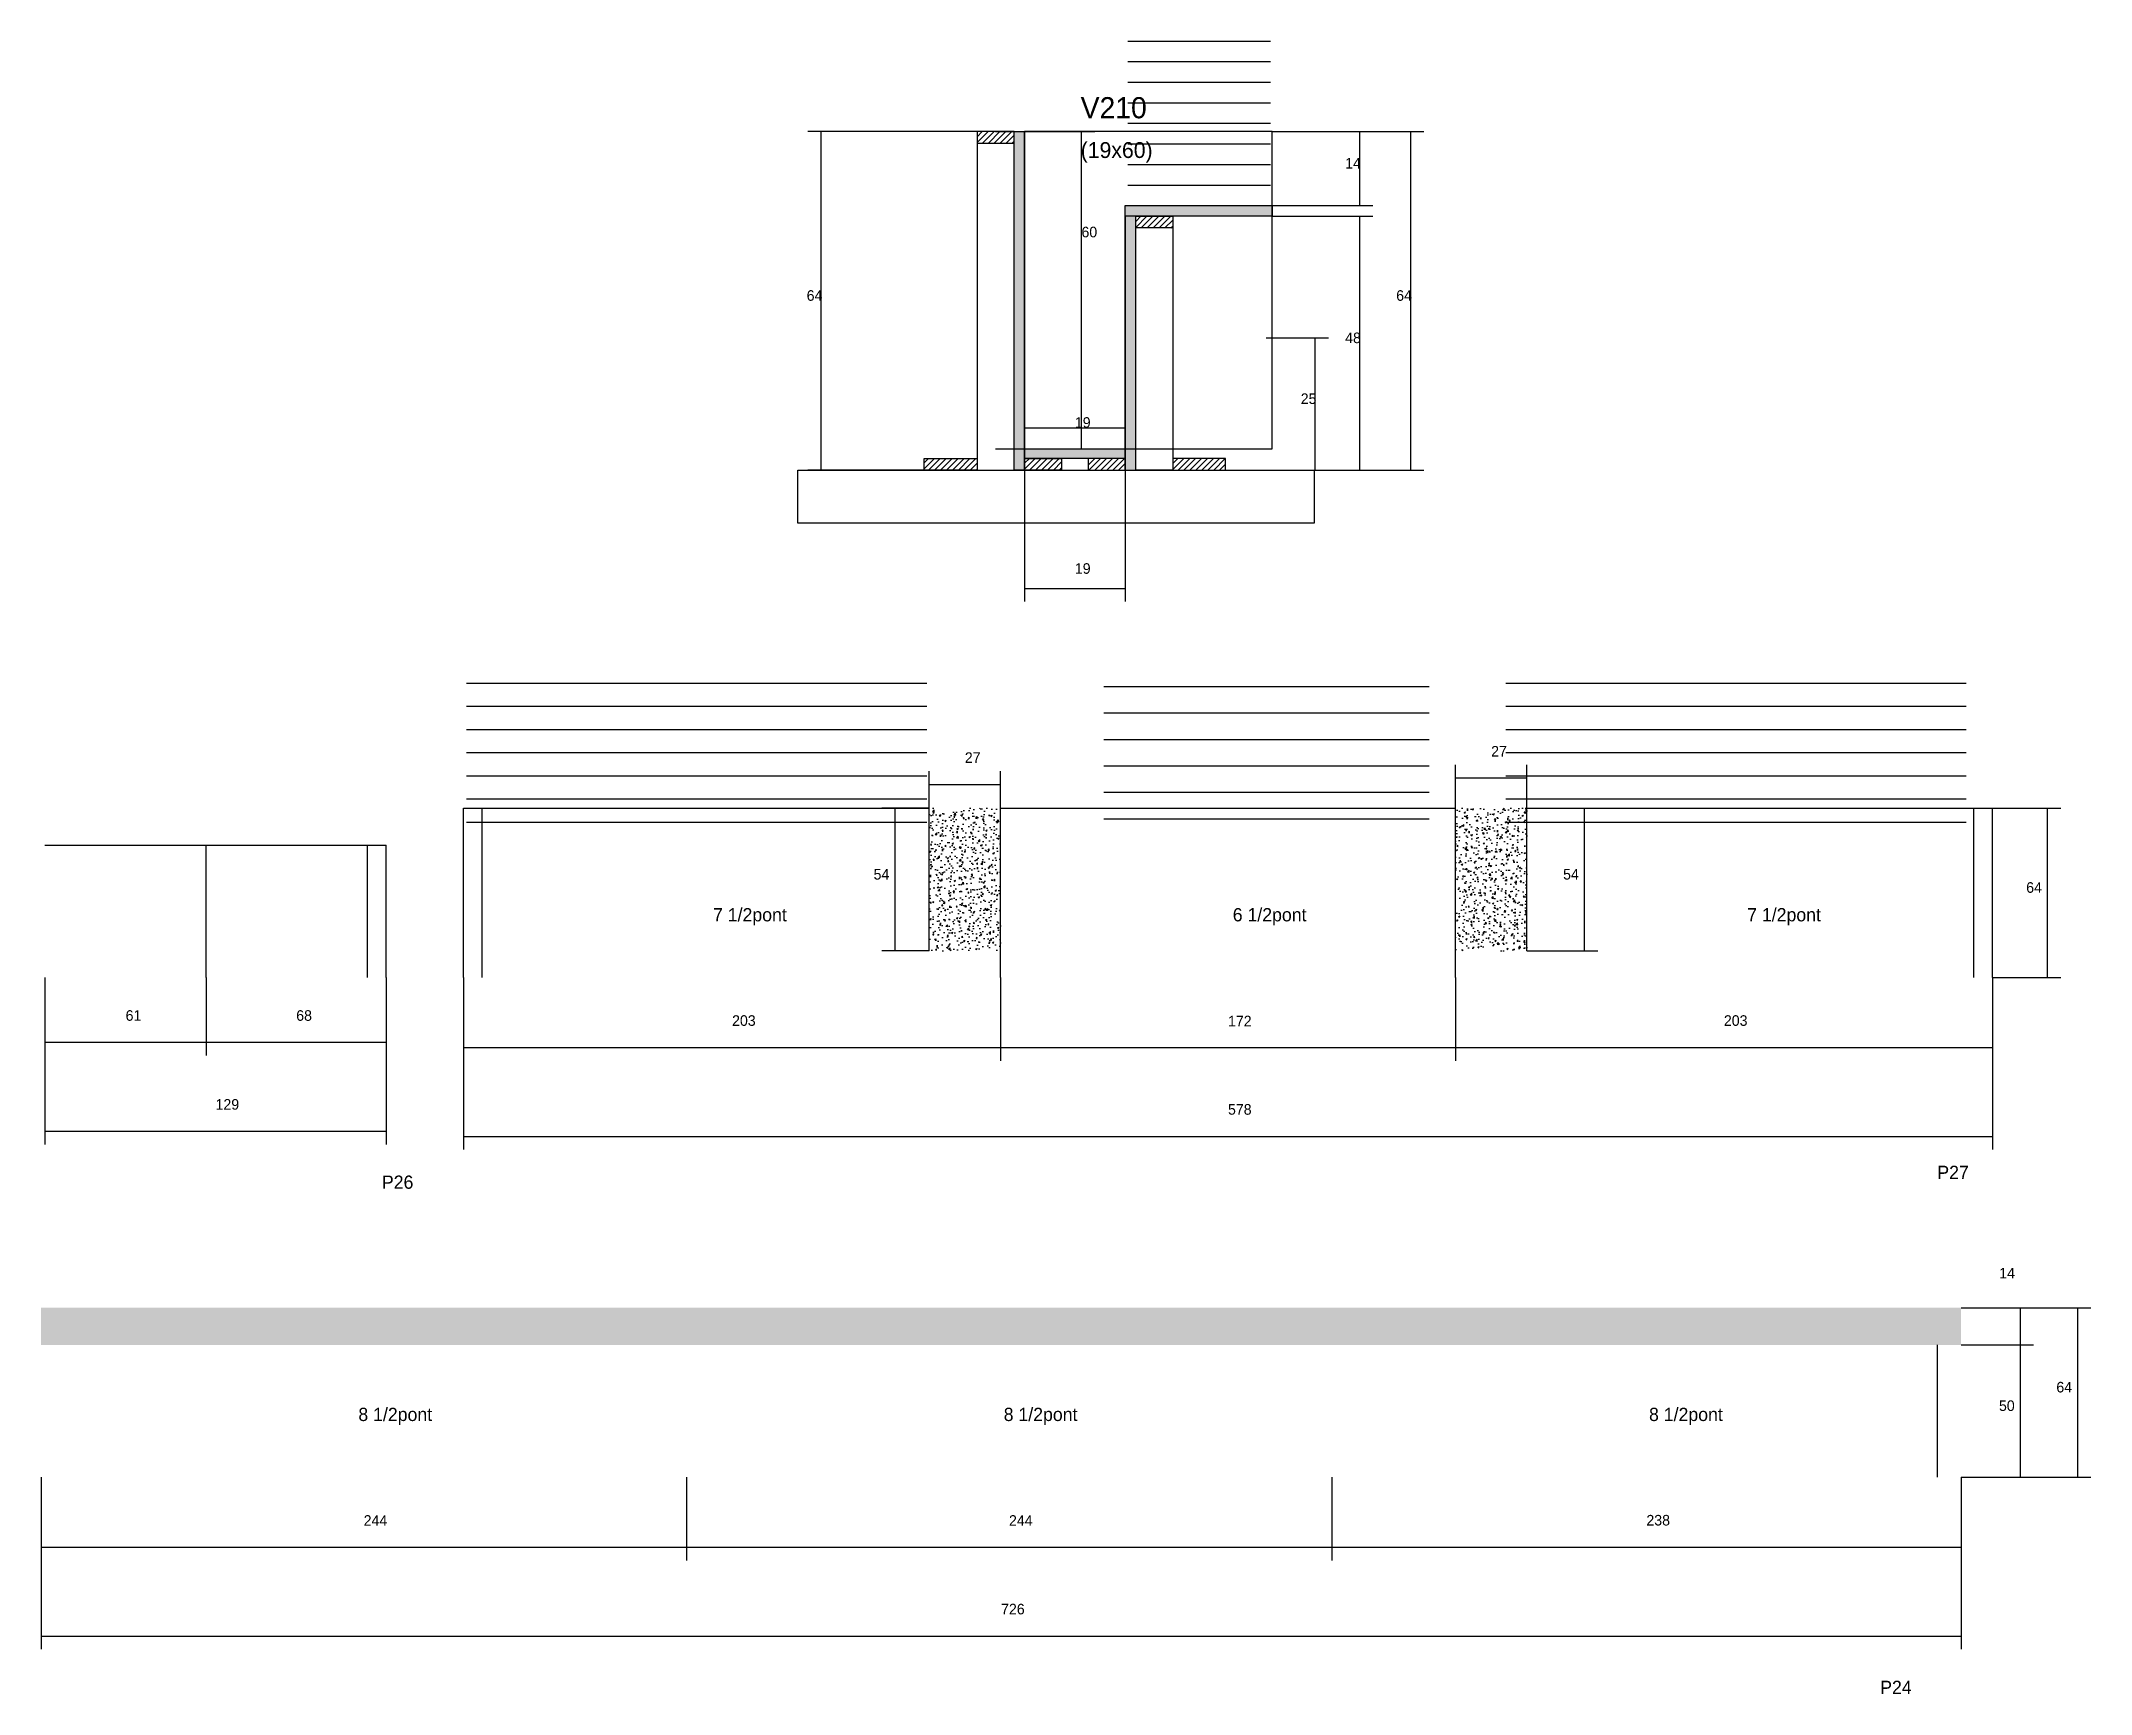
# Model space of a CAD drawing. Header units: metres. Extents: x -2848 to 22762, y -45195 to 1016.
# Drawn here: x 4407 to 5182, y -13791 to -13166 of the extents above; entities that cross this region are included whole.
import ezdxf

# ---------------------------------------------------------------- set-up
doc = ezdxf.new("R2010")
doc.units = ezdxf.units.M
for name, color, linetype in [('CONCRETO', 251, 'Continuous'), ('COTA', 4, 'Continuous'), ('Cota Seção (2x)', 4, 'Continuous'), ('Hachura', 253, 'Continuous'), ('Madeira', 126, 'Continuous'), ('NOMENCLATURA', 7, 'Continuous'), ('Painéis', 200, 'Continuous'), ('SARR_2.2x7', 40, 'Continuous'), ('Texto Seção', 7, 'Continuous')]:
    doc.layers.add(name, color=color, linetype=linetype)

msp = doc.modelspace()

# ---------------------------------------------------------------- texts
at = {"layer": 'COTA'}
for s, p in [('14', (4900, -13214)), ('64', (4696.4, -13264)), ('64', (4919.3, -13264)), ('48', (4900, -13280)), ('25', (4883.2, -13303)), ('19', (4797.8, -13367.2)), ('61', (4438.9, -13536.2)), ('68', (4503.4, -13536.2)), ('203', (4668.2, -13538.1)), ('203', (5043.2, -13538.1)), ('129', (4472.9, -13569.8)), ('578', (4855.7, -13571.7)), ('14', (5147.3, -13633.6)), ('64', (5168.9, -13676.7)), ('50', (5147.2, -13683.7)), ('244', (4528.9, -13727.1)), ('244', (4772.9, -13727.1)), ('238', (5013.9, -13727)), ('726', (4769.9, -13760.6))]:
    msp.add_text(s, height=4, dxfattribs=at).set_placement(p)
at = {"layer": 'Cota Seção (2x)'}
for s, p in [('60', (4800.3, -13240)), ('19', (4797.8, -13312)), ('27', (4955.2, -13436.3)), ('27', (4756.2, -13438.7)), ('54', (4721.7, -13482.8)), ('54', (4982.4, -13482.8)), ('64', (5157.5, -13487.8)), ('172', (4855.7, -13538.3))]:
    msp.add_text(s, height=4, dxfattribs=at).set_placement(p)
at = {"layer": 'NOMENCLATURA'}
for s, p in [('7 1/2pont', (4661, -13498.6)), ('6 1/2pont', (4857.5, -13498.6)), ('7 1/2pont', (5052, -13498.6)), ('P26', (4535.8, -13599.7)), ('P27', (5123.9, -13596)), ('8 1/2pont', (4526.9, -13687.5)), ('8 1/2pont', (4770.9, -13687.5)), ('8 1/2pont', (5014.9, -13687.5)), ('P24', (5102.3, -13790.7))]:
    msp.add_text(s, height=5, dxfattribs=at).set_placement(p)
at = {"layer": 'Texto Seção'}
for s, height, p in [('V210', 8, (4800, -13195)), ('(19x60)', 6, (4800, -13210))]:
    msp.add_text(s, height=height, dxfattribs=at).set_placement(p)

# ---------------------------------------------------------------- hatches: boundary and pattern name
at = {"layer": 'COTA'}
h = msp.add_hatch(dxfattribs=at)
h.set_pattern_fill('AR-CONC', scale=0.03)
h.paths.add_polyline_path([(4769.7, -13455.8), (4742.7, -13455.8), (4742.7, -13509.8), (4769.7, -13509.8)])
h = msp.add_hatch(dxfattribs=at)
h.set_pattern_fill('AR-CONC', scale=0.03)
h.paths.add_polyline_path([(4968.7, -13458), (4968.7, -13455.8), (4941.7, -13455.8), (4941.7, -13509.8), (4968.7, -13509.8)])
h = msp.add_hatch(dxfattribs=at)
h.set_pattern_fill('AR-CONC', scale=0.03)
h.paths.add_polyline_path([(5132.9, -13644.7), (5132.9, -13658.7), (5132.9, -13658.7), (4406.9, -13658.7), (4406.9, -13658.7), (4406.9, -13644.7), (4406.9, -13644.7), (5132.9, -13644.7)])
at = {"layer": 'Hachura'}
h = msp.add_hatch(dxfattribs=at)
h.set_pattern_fill('ANSI31', scale=0.5)
h.paths.add_polyline_path([(4774.8, -13204.4), (4774.8, -13200), (4774.8, -13200), (4760.8, -13200), (4760.8, -13200), (4760.8, -13204.4), (4760.8, -13204.4), (4774.8, -13204.4)])
h = msp.add_hatch(color=8, dxfattribs=at)
h.dxf.hatch_style = 1
h.paths.add_polyline_path([(4774.8, -13200), (4778.8, -13200), (4778.8, -13200), (4778.8, -13328), (4778.8, -13328), (4774.8, -13328), (4774.8, -13328), (4774.8, -13200)])
h = msp.add_hatch(color=8, dxfattribs=at)
h.dxf.hatch_style = 1
h.paths.add_polyline_path([(4820.8, -13228), (4816.8, -13228), (4816.8, -13228), (4816.8, -13328), (4816.8, -13328), (4820.8, -13328), (4820.8, -13328), (4820.8, -13228)])
h = msp.add_hatch(color=8, dxfattribs=at)
h.dxf.hatch_style = 1
h.paths.add_polyline_path([(4816.8, -13232), (4816.8, -13228), (4816.8, -13228), (4872.4, -13228), (4872.4, -13228), (4872.4, -13232), (4872.4, -13232), (4816.8, -13232)])
h = msp.add_hatch(dxfattribs=at)
h.set_pattern_fill('ANSI31', scale=0.5)
h.paths.add_polyline_path([(4820.8, -13236.4), (4820.8, -13232), (4820.8, -13232), (4834.8, -13232), (4834.8, -13232), (4834.8, -13236.4), (4834.8, -13236.4), (4820.8, -13236.4)])
h = msp.add_hatch(dxfattribs=at)
h.set_pattern_fill('ANSI31', scale=0.5)
h.paths.add_polyline_path([(4740.8, -13328), (4740.8, -13323.6), (4740.8, -13323.6), (4760.8, -13323.6), (4760.8, -13323.6), (4760.8, -13328), (4760.8, -13328), (4740.8, -13328)])
h = msp.add_hatch(color=8, dxfattribs=at)
h.dxf.hatch_style = 1
h.paths.add_polyline_path([(4778.8, -13323.6), (4778.8, -13320), (4778.8, -13320), (4816.8, -13320), (4816.8, -13320), (4816.8, -13323.6), (4816.8, -13323.6), (4778.8, -13323.6)])
h = msp.add_hatch(dxfattribs=at)
h.set_pattern_fill('ANSI31', scale=0.5)
h.paths.add_polyline_path([(4778.8, -13328), (4778.8, -13323.6), (4778.8, -13323.6), (4792.8, -13323.6), (4792.8, -13323.6), (4792.8, -13328), (4792.8, -13328), (4778.8, -13328)])
h = msp.add_hatch(dxfattribs=at)
h.set_pattern_fill('ANSI31', scale=0.5)
h.paths.add_polyline_path([(4816.8, -13328), (4816.8, -13323.6), (4816.8, -13323.6), (4802.8, -13323.6), (4802.8, -13323.6), (4802.8, -13328), (4802.8, -13328), (4816.8, -13328)])
h = msp.add_hatch(dxfattribs=at)
h.set_pattern_fill('ANSI31', scale=0.5)
h.paths.add_polyline_path([(4854.8, -13328), (4854.8, -13323.6), (4854.8, -13323.6), (4834.8, -13323.6), (4834.8, -13323.6), (4834.8, -13328), (4834.8, -13328), (4854.8, -13328)])

# ---------------------------------------------------------------- linework, layer by layer
at = {"layer": 'CONCRETO'}
for points in [[(4872.4, -13228), (4872.4, -13200), (4778.8, -13200), (4778.8, -13228), (4778.8, -13228), (4778.8, -13320), (4816.8, -13320), (4816.8, -13228)], [(4778.8, -13320), (4872.4, -13320), (4872.4, -13200), (4778.8, -13200)]]:
    msp.add_lwpolyline(points, close=True, dxfattribs=at)
at = {"layer": 'COTA'}
for p, q in [((4760.8, -13200), (4696.9, -13200)), ((4701.9, -13328), (4701.9, -13200)), ((4872.4, -13200), (4929.8, -13200)), ((4872.4, -13200), (4910.5, -13200)), ((4905.5, -13228), (4905.5, -13200)), ((4924.8, -13328), (4924.8, -13200)), ((4872.4, -13228), (4910.5, -13228)), ((4872.4, -13232), (4910.5, -13232)), ((4905.5, -13328), (4905.5, -13232)), ((4870.1, -13278), (4893.7, -13278)), ((4888.7, -13328), (4888.7, -13278)), ((4745.2, -13328), (4696.9, -13328)), ((4778.8, -13328), (4778.8, -13377.7)), ((4816.8, -13328), (4816.8, -13377.7)), ((4850.4, -13328), (4929.8, -13328)), ((4850.4, -13328), (4910.5, -13328)), ((4870.1, -13328), (4893.7, -13328)), ((4778.8, -13372.7), (4816.8, -13372.7)), ((4408.4, -13519.8), (4408.4, -13549.3)), ((4408.4, -13519.8), (4408.4, -13582.9)), ((4469.4, -13519.8), (4469.4, -13549.3)), ((4469.4, -13519.8), (4469.4, -13549.3)), ((4537.4, -13519.8), (4537.4, -13549.3)), ((4537.4, -13519.8), (4537.4, -13582.9)), ((4566.7, -13519.8), (4566.7, -13551.3)), ((4566.7, -13519.8), (4566.7, -13584.9)), ((4769.7, -13519.8), (4769.7, -13551.3)), ((4941.7, -13519.8), (4941.7, -13551.3)), ((5144.7, -13519.8), (5144.7, -13551.3)), ((5144.7, -13519.8), (5144.7, -13584.9)), ((4408.4, -13544.3), (4469.4, -13544.3)), ((4469.4, -13544.3), (4537.4, -13544.3)), ((4566.7, -13546.3), (4769.7, -13546.3)), ((4941.7, -13546.3), (5144.7, -13546.3)), ((4408.4, -13577.9), (4537.4, -13577.9)), ((4566.7, -13579.9), (5144.7, -13579.9)), ((5132.9, -13644.7), (5160.3, -13644.7)), ((5132.9, -13644.7), (5182, -13644.7)), ((5155.3, -13658.7), (5155.3, -13644.7)), ((5177, -13708.7), (5177, -13644.7)), ((5132.9, -13658.7), (5160.3, -13658.7)), ((5132.9, -13658.7), (5160.3, -13658.7)), ((5155.3, -13708.7), (5155.3, -13658.7)), ((4406.9, -13708.7), (4406.9, -13740.2)), ((4406.9, -13708.7), (4406.9, -13773.8)), ((4650.9, -13708.7), (4650.9, -13740.2)), ((4650.9, -13708.7), (4650.9, -13740.2)), ((4894.9, -13708.7), (4894.9, -13740.2)), ((4894.9, -13708.7), (4894.9, -13740.2)), ((5132.9, -13708.7), (5132.9, -13740.2)), ((5132.9, -13708.7), (5132.9, -13773.8)), ((5132.9, -13708.7), (5160.3, -13708.7)), ((5132.9, -13708.7), (5182, -13708.7)), ((4406.9, -13735.2), (4650.9, -13735.2)), ((4650.9, -13735.2), (4894.9, -13735.2)), ((4894.9, -13735.2), (5132.9, -13735.2)), ((4406.9, -13768.8), (5132.9, -13768.8))]:
    msp.add_line(p, q, dxfattribs=at)
at = {"layer": 'Cota Seção (2x)'}
for p, q in [((4767.8, -13200), (4805.3, -13200)), ((4800.3, -13320), (4800.3, -13200)), ((4778.8, -13328), (4778.8, -13307)), ((4816.8, -13328), (4816.8, -13307)), ((4778.8, -13312), (4816.8, -13312)), ((4767.8, -13320), (4805.3, -13320)), ((4941.7, -13455.8), (4941.7, -13439.4)), ((4968.7, -13455.8), (4968.7, -13439.4)), ((4742.7, -13455.8), (4742.7, -13441.8)), ((4742.7, -13446.8), (4769.7, -13446.8)), ((4769.7, -13455.8), (4769.7, -13441.8)), ((4941.7, -13444.4), (4968.7, -13444.4)), ((4742.7, -13455.8), (4724.8, -13455.8)), ((4729.8, -13509.8), (4729.8, -13455.8)), ((4968.7, -13455.8), (4995.5, -13455.8)), ((4990.5, -13509.8), (4990.5, -13455.8)), ((5144.7, -13455.8), (5170.6, -13455.8)), ((5165.6, -13519.8), (5165.6, -13455.8)), ((4742.7, -13509.8), (4724.8, -13509.8)), ((4968.7, -13509.8), (4995.5, -13509.8)), ((4769.7, -13519.8), (4769.7, -13551.3)), ((4941.7, -13519.8), (4941.7, -13551.3)), ((5144.7, -13519.8), (5170.6, -13519.8)), ((4769.7, -13546.3), (4941.7, -13546.3))]:
    msp.add_line(p, q, dxfattribs=at)
at = {"layer": 'Madeira'}
for points in [[(4774.8, -13204.4), (4774.8, -13200), (4760.8, -13200), (4760.8, -13204.4)], [(4774.8, -13200), (4760.8, -13200), (4760.8, -13328), (4774.8, -13328)], [(4820.8, -13236.4), (4820.8, -13232), (4834.8, -13232), (4834.8, -13236.4)], [(4820.8, -13232), (4834.8, -13232), (4834.8, -13328), (4820.8, -13328)], [(4740.8, -13328), (4740.8, -13323.6), (4760.8, -13323.6), (4760.8, -13328)], [(4778.8, -13328), (4778.8, -13323.6), (4792.8, -13323.6), (4792.8, -13328)], [(4816.8, -13328), (4816.8, -13323.6), (4802.8, -13323.6), (4802.8, -13328)], [(4854.8, -13328), (4854.8, -13323.6), (4834.8, -13323.6), (4834.8, -13328)], [(4888.3, -13348), (4693.1, -13348), (4693.1, -13328), (4888.3, -13328)]]:
    msp.add_lwpolyline(points, close=True, dxfattribs=at)
at = {"layer": 'Painéis'}
for p, q in [((4778.8, -13328), (4778.8, -13200)), ((4816.8, -13228), (4872.4, -13228)), ((4816.8, -13232), (4816.8, -13228)), ((4872.4, -13232), (4872.4, -13228)), ((4816.8, -13328), (4816.8, -13232)), ((4816.8, -13328), (4816.8, -13232)), ((4778.8, -13320), (4816.8, -13320)), ((4778.8, -13323.6), (4778.8, -13320)), ((4816.8, -13323.6), (4816.8, -13320)), ((4566.7, -13455.8), (4742.7, -13455.8)), ((4566.7, -13519.8), (4566.7, -13455.8)), ((4742.7, -13509.8), (4742.7, -13455.8)), ((4769.7, -13455.8), (4941.7, -13455.8)), ((4769.7, -13519.8), (4769.7, -13455.8)), ((4941.7, -13519.8), (4941.7, -13455.8)), ((4968.7, -13455.8), (5144.7, -13455.8)), ((4968.7, -13509.8), (4968.7, -13455.8)), ((5144.7, -13519.8), (5144.7, -13455.8)), ((4408.4, -13469.8), (4537.4, -13469.8)), ((4469.4, -13519.8), (4469.4, -13469.8)), ((4537.4, -13519.8), (4537.4, -13469.8))]:
    msp.add_line(p, q, dxfattribs=at)
for points in [[(4774.8, -13200), (4778.8, -13200), (4778.8, -13328), (4774.8, -13328)], [(4816.8, -13232), (4816.8, -13228), (4872.4, -13228), (4872.4, -13232)], [(4820.8, -13232), (4816.8, -13232), (4816.8, -13328), (4820.8, -13328)], [(4778.8, -13323.6), (4778.8, -13320), (4816.8, -13320), (4816.8, -13323.6)]]:
    msp.add_lwpolyline(points, close=True, dxfattribs=at)
at = {"layer": 'SARR_2.2x7'}
for p, q in [((4817.8, -13165.78), (4871.8, -13165.78)), ((4817.8, -13173.56), (4871.8, -13173.56)), ((4817.8, -13181.33), (4871.8, -13181.33)), ((4817.8, -13189.11), (4871.8, -13189.11)), ((4817.8, -13196.89), (4871.8, -13196.89)), ((4817.8, -13204.67), (4871.8, -13204.67)), ((4817.8, -13212.44), (4871.8, -13212.44)), ((4817.8, -13220.22), (4871.8, -13220.22)), ((4567.8, -13408.55), (4741.8, -13408.55)), ((4960.8, -13408.55), (5134.8, -13408.55)), ((4808.8, -13409.8), (4931.8, -13409.8)), ((4567.8, -13417.3), (4741.8, -13417.3)), ((4808.8, -13419.8), (4931.8, -13419.8)), ((4960.8, -13417.3), (5134.8, -13417.3)), ((4567.8, -13426.05), (4741.8, -13426.05)), ((4808.8, -13429.8), (4931.8, -13429.8)), ((4960.8, -13426.05), (5134.8, -13426.05)), ((4567.8, -13434.8), (4741.8, -13434.8)), ((4808.8, -13439.8), (4931.8, -13439.8)), ((4960.8, -13434.8), (5134.8, -13434.8)), ((4567.8, -13443.55), (4741.8, -13443.55)), ((4960.8, -13443.55), (5134.8, -13443.55)), ((4567.8, -13452.3), (4741.8, -13452.3)), ((4808.8, -13449.8), (4931.8, -13449.8)), ((4960.8, -13452.3), (5134.8, -13452.3)), ((4567.8, -13461.05), (4741.8, -13461.05)), ((4573.7, -13519.8), (4573.7, -13455.8)), ((4808.8, -13459.8), (4931.8, -13459.8)), ((4960.8, -13461.05), (5134.8, -13461.05)), ((5137.7, -13519.8), (5137.7, -13455.8)), ((4530.4, -13519.8), (4530.4, -13469.8)), ((5123.9, -13708.7), (5123.9, -13658.7))]:
    msp.add_line(p, q, dxfattribs=at)

msp.set_redraw_order([(e.dxf.handle, doc.entitydb.next_handle()) for e in msp.query("TEXT MTEXT ATTDEF DIMENSION ARC_DIMENSION")])  # texts and dimensions are drawn at this point

doc.saveas('drawing.dxf')
